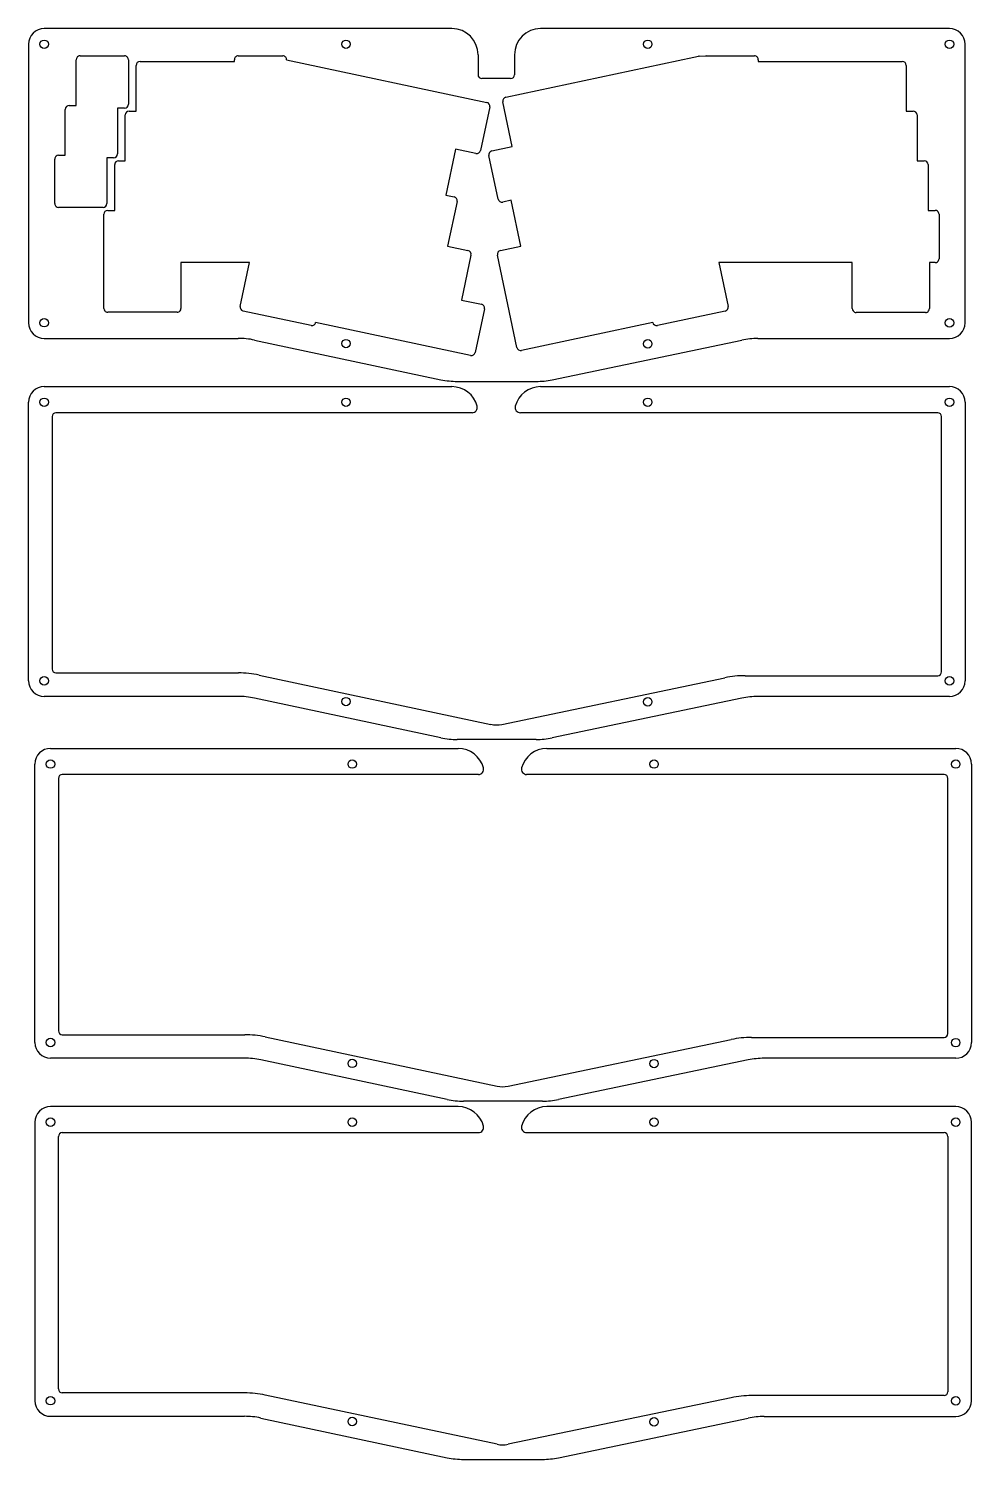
# Model space of a CAD drawing. Header units: millimetres. Extents: x -1511 to 747, y -483 to 541.
# Drawn here: x 385 to 747, y -483 to 66 of the extents above; entities that cross this region are included whole.
import ezdxf

# ---------------------------------------------------------------- set-up
doc = ezdxf.new("R2010")
doc.units = ezdxf.units.MM
doc.layers.get('0').update_dxf_attribs({"lineweight": 25, "true_color": 0xffffff})

msp = doc.modelspace()

# ---------------------------------------------------------------- linework, layer by layer
for p, q in [((547.59, 66.18), (391.17, 66.18)), ((738.47, 66.18), (581.59, 66.18)), ((385.17, 60.18), (385.17, -46.67)), ((404.9, 55.73), (421.96, 55.73)), ((465.61, 55.73), (482.67, 55.73)), ((557.59, 56.18), (557.59, 48.49)), ((568.26, 39.87), (640.34, 55.19)), ((571.59, 56.18), (571.59, 48.49)), ((640.34, 55.19), (642.2, 55.59)), ((642.45, 55.62), (645.04, 55.72)), ((645.1, 55.73), (663.63, 55.73)), ((744.47, -46.72), (744.47, 60.18)), ((403.4, 36.68), (403.4, 54.22)), ((423.46, 54.22), (423.46, 37.17)), ((426.42, 34.54), (426.42, 52.09)), ((427.92, 53.59), (464.11, 53.59)), ((464.11, 53.59), (464.11, 54.22)), ((484.17, 54.22), (484.17, 54.22)), ((484.17, 54.22), (560.97, 37.89)), ((665.13, 54.22), (665.13, 53.59)), ((665.13, 53.59), (720.36, 53.59)), ((721.86, 52.09), (721.86, 34.54)), ((570.09, 46.99), (559.09, 46.99)), ((399.24, 17.63), (399.24, 35.17)), ((400.74, 36.68), (403.4, 36.68)), ((419.3, 35.66), (419.3, 18.12)), ((421.96, 35.66), (419.3, 35.66)), ((422.26, 15.49), (422.26, 33.04)), ((423.76, 34.54), (426.42, 34.54)), ((562.13, 36.11), (558.58, 19.43)), ((570.76, 20.92), (567.11, 38.09)), ((721.86, 34.54), (724.53, 34.54)), ((726.03, 33.04), (726.03, 15.49)), ((396.67, 17.63), (399.24, 17.63)), ((415.23, 16.61), (415.23, -0.93)), ((417.8, 16.61), (415.23, 16.61)), ((548.95, 19.94), (545.2, 2.29)), ((556.8, 18.27), (548.95, 19.94)), ((565.3, 0.78), (561.76, 17.47)), ((562.91, 19.25), (570.76, 20.92)), ((395.17, -0.93), (395.17, 16.12)), ((418.19, -3.56), (418.19, 13.99)), ((419.69, 15.49), (422.26, 15.49)), ((726.03, 15.49), (728.79, 15.49)), ((730.29, 13.99), (730.29, -3.56)), ((545.2, 2.29), (548.39, 1.61)), ((570.28, 0.31), (567.08, -0.37)), ((574.02, -17.33), (570.28, 0.31)), ((413.73, -2.44), (396.67, -2.44)), ((414.02, -41.17), (414.02, -5.06)), ((415.52, -3.56), (418.19, -3.56)), ((549.55, -0.17), (545.9, -17.33)), ((730.29, -3.56), (732.97, -3.56)), ((734.47, -5.06), (734.47, -22.12)), ((545.9, -17.33), (553.74, -19)), ((554.9, -20.78), (551.25, -37.95)), ((572.53, -56.11), (565.02, -20.78)), ((566.17, -19), (574.02, -17.33)), ((443.62, -23.62), (443.62, -41.17)), ((469.93, -23.62), (443.62, -23.62)), ((466.36, -40.41), (469.93, -23.62)), ((649.99, -23.62), (653.55, -40.41)), ((701.2, -23.62), (649.99, -23.62)), ((701.2, -41.22), (701.2, -23.62)), ((730.8, -23.62), (730.8, -41.22)), ((732.97, -23.62), (730.8, -23.62)), ((551.25, -37.95), (558.88, -39.57)), ((442.12, -42.67), (415.52, -42.67)), ((493.52, -47.72), (467.52, -42.19)), ((560.04, -41.35), (556.49, -58.03)), ((652.4, -42.19), (626.4, -47.72)), ((729.3, -42.72), (702.7, -42.72)), ((495.3, -46.56), (495.3, -46.56)), ((554.71, -59.19), (495.3, -46.56)), ((624.62, -46.57), (574.31, -57.26)), ((391.17, -52.67), (465.57, -52.67)), ((471.81, -53.33), (543.38, -68.54)), ((586.05, -68.56), (658.84, -53.36)), ((664.98, -52.72), (738.47, -52.72)), ((391.17, -71.19), (547.59, -71.19)), ((549.61, -69.19), (579.91, -69.19)), ((581.59, -71.19), (738.47, -71.19)), ((385.17, -184.04), (385.17, -77.19)), ((555.33, -81.19), (395.67, -81.19)), ((733.97, -81.19), (573.84, -81.19)), ((744.47, -77.19), (744.47, -184.09)), ((394.17, -82.69), (394.17, -179.54)), ((735.47, -180.59), (735.47, -82.69)), ((395.67, -181.04), (465.68, -181.04)), ((473.58, -181.87), (562.47, -200.76)), ((566.72, -200.77), (652.32, -182.9)), ((660.08, -182.09), (733.97, -182.09)), ((465.57, -190.04), (391.17, -190.04)), ((543.38, -205.91), (471.81, -190.7)), ((658.84, -190.73), (586.05, -205.93)), ((738.47, -190.09), (664.98, -190.09)), ((579.91, -206.56), (549.61, -206.56)), ((393.59, -210), (550, -210)), ((584, -210), (740.88, -210)), ((387.59, -322.85), (387.59, -216)), ((746.88, -216), (746.88, -322.9)), ((396.59, -221.5), (396.59, -318.35)), ((557.75, -220), (398.09, -220)), ((736.38, -220), (576.25, -220)), ((737.88, -319.4), (737.88, -221.5)), ((398.09, -319.85), (468.09, -319.85)), ((475.99, -320.68), (564.88, -339.57)), ((569.13, -339.58), (654.73, -321.71)), ((662.5, -320.9), (736.38, -320.9)), ((467.99, -328.85), (393.59, -328.85)), ((740.88, -328.9), (667.39, -328.9)), ((545.79, -344.72), (474.22, -329.51)), ((661.26, -329.54), (588.46, -344.74)), ((582.33, -345.37), (552.02, -345.37)), ((550, -347.42), (393.59, -347.42)), ((740.88, -347.42), (584, -347.42)), ((387.59, -353.42), (387.59, -460.27)), ((746.88, -460.32), (746.88, -353.42)), ((396.59, -455.77), (396.59, -358.92)), ((398.09, -357.42), (557.75, -357.42)), ((576.25, -357.42), (736.38, -357.42)), ((737.88, -358.92), (737.88, -456.82)), ((468.09, -457.27), (398.09, -457.27)), ((564.88, -476.99), (475.99, -458.1)), ((654.73, -459.13), (569.13, -477)), ((736.38, -458.32), (662.5, -458.32)), ((393.59, -466.27), (467.99, -466.27)), ((667.39, -466.32), (740.88, -466.32)), ((474.22, -466.93), (545.79, -482.14)), ((588.46, -482.16), (661.26, -466.96)), ((552.02, -482.79), (582.33, -482.79))]:
    msp.add_line(p, q)
for centre, radius in [((391.17, 60.18), 1.63), ((506.94, 60.18), 1.62), ((622.71, 60.18), 1.62), ((738.47, 60.18), 1.62), ((391.17, -46.67), 1.63), ((738.47, -46.72), 1.63), ((506.94, -54.66), 1.62), ((622.71, -54.77), 1.62), ((391.17, -77.19), 1.63), ((506.94, -77.19), 1.62), ((622.71, -77.19), 1.62), ((738.47, -77.19), 1.62), ((391.17, -184.04), 1.63), ((738.47, -184.09), 1.63), ((506.94, -192.03), 1.62), ((622.71, -192.14), 1.62), ((393.59, -216), 1.63), ((509.35, -216), 1.62), ((625.12, -216), 1.62), ((740.88, -216), 1.62), ((393.59, -322.85), 1.63), ((740.88, -322.9), 1.63), ((509.35, -330.84), 1.62), ((625.12, -330.95), 1.62), ((393.59, -353.42), 1.63), ((509.35, -353.42), 1.62), ((625.12, -353.42), 1.62), ((740.88, -353.42), 1.62), ((393.59, -460.27), 1.63), ((740.88, -460.32), 1.63), ((509.35, -468.26), 1.62), ((625.12, -468.37), 1.62)]:
    msp.add_circle(centre, radius)
for centre, radius, start, end in [((391.17, 60.18), 6, 90, 180), ((547.59, 56.18), 10, 0, 90), ((581.59, 56.18), 10, 90, 180), ((738.47, 60.18), 6, 0, 90), ((559.09, 48.49), 1.5, 180, 270), ((570.09, 48.49), 1.5, 270, 0), ((391.17, -46.67), 6, 180, 270), ((738.47, -46.72), 6, 270, 360), ((465.57, -82.67), 30, 78.0043, 90), ((664.98, -82.72), 30, 90, 101.7943), ((391.17, -77.19), 6, 90, 180), ((549.61, -39.19), 30, 258.0043, 270), ((547.59, -81.19), 10, 14.4775, 90), ((581.59, -81.19), 10, 90, 165.5225), ((579.91, -39.19), 30, 270, 281.7943), ((738.47, -77.19), 6, 0, 90), ((395.67, -82.69), 1.5, 90, 180), ((555.33, -79.19), 2, 270, 14.4775), ((573.84, -79.19), 2, 165.5225, 270), ((733.97, -82.69), 1.5, 0, 90), ((395.67, -179.54), 1.5, 180, 270), ((465.68, -219.04), 38, 78.0043, 90), ((733.97, -180.59), 1.5, 270, 0), ((391.17, -184.04), 6, 180, 270), ((660.08, -220.09), 38, 90, 101.7943), ((738.47, -184.09), 6, 270, 0), ((465.57, -220.04), 30, 78.0043, 90), ((664.98, -220.09), 30, 90, 101.7943), ((564.61, -190.69), 10.29, 258.0043, 281.7943), ((549.61, -176.56), 30, 258.0043, 270), ((579.91, -176.56), 30, 270, 281.7943), ((393.59, -216), 6, 90, 180), ((550, -220), 10, 14.4775, 90), ((584, -220), 10, 90, 165.5225), ((740.88, -216), 6, 360, 90), ((557.75, -218), 2, 270, 14.4775), ((576.25, -218), 2, 165.5225, 270), ((398.09, -221.5), 1.5, 90, 180), ((736.38, -221.5), 1.5, 0, 90), ((398.09, -318.35), 1.5, 180, 270), ((393.59, -322.85), 6, 180, 270), ((468.09, -357.85), 38, 78.0043, 90), ((662.5, -358.9), 38, 90, 101.7943), ((736.38, -319.4), 1.5, 270, 360), ((740.88, -322.9), 6, 270, 0), ((467.99, -358.85), 30, 78.0043, 90), ((667.39, -358.9), 30, 90, 101.7943), ((567.02, -329.5), 10.29, 258.0043, 281.7943), ((552.02, -315.37), 30, 258.0043, 270), ((582.33, -315.37), 30, 270, 281.7943), ((393.59, -353.42), 6, 90, 180), ((550, -357.42), 10, 14.4775, 90), ((584, -357.42), 10, 90, 165.5225), ((740.88, -353.42), 6, 0, 90), ((557.75, -355.42), 2, 270, 14.4775), ((576.25, -355.42), 2, 165.5225, 270), ((398.09, -358.92), 1.5, 90, 180), ((736.38, -358.92), 1.5, 0, 90), ((393.59, -460.27), 6, 180, 270), ((398.09, -455.77), 1.5, 180, 270), ((468.09, -495.27), 38, 78.0043, 90), ((662.5, -496.32), 38, 90, 101.7943), ((736.38, -456.82), 1.5, -90, 0), ((740.88, -460.32), 6, -90, 0), ((467.99, -496.27), 30, 78.0043, 90), ((667.39, -496.32), 30, 90, 101.7943), ((552.02, -452.79), 30, 258.0043, 270), ((582.33, -452.79), 30, 270, 281.7943)]:
    msp.add_arc(centre, radius, start, end)
for centre, major_axis, ratio, start_param, end_param in [((405.14, 54.07), (1.53, -0.93), 0.901028, 2.990407, 3.642238), ((642.53, 55.18), (0.833, -0.007), 0.525441, 1.667339, 1.979042), ((441.88, -41.02), (1.53, -0.92), 0.901694, 6.12666, 6.778357)]:
    msp.add_ellipse(centre, major_axis=major_axis, ratio=ratio, start_param=start_param, end_param=end_param)
for points in [[(404.9, 55.73), (404.44, 55.73), (404.03, 55.52), (403.76, 55.19)], [(423.1, 55.19), (422.83, 55.52), (422.42, 55.73), (421.96, 55.73)], [(423.46, 54.22), (423.46, 54.59), (423.33, 54.93), (423.1, 55.19)], [(464.47, 55.19), (464.25, 54.93), (464.11, 54.59), (464.11, 54.22)], [(465.61, 55.73), (465.15, 55.73), (464.74, 55.52), (464.47, 55.19)], [(483.82, 55.19), (483.54, 55.52), (483.13, 55.73), (482.67, 55.73)], [(484.17, 54.22), (484.17, 54.59), (484.04, 54.93), (483.82, 55.19)], [(645.1, 55.73), (645.08, 55.73), (645.06, 55.73), (645.04, 55.72)], [(664.77, 55.19), (664.5, 55.52), (664.09, 55.73), (663.63, 55.73)], [(665.13, 54.22), (665.13, 54.59), (665, 54.93), (664.77, 55.19)], [(427.92, 53.59), (427.09, 53.59), (426.42, 52.91), (426.42, 52.09)], [(721.86, 52.09), (721.86, 52.91), (721.19, 53.59), (720.36, 53.59)], [(568.26, 39.87), (567.45, 39.7), (566.93, 38.9), (567.11, 38.09)], [(400.74, 36.68), (399.92, 36.68), (399.24, 36), (399.24, 35.17)], [(421.96, 35.66), (422.79, 35.66), (423.46, 36.34), (423.46, 37.17)], [(423.76, 34.54), (422.93, 34.54), (422.26, 33.86), (422.26, 33.04)], [(562.13, 36.11), (562.3, 36.92), (561.78, 37.72), (560.97, 37.89)], [(726.03, 33.04), (726.03, 33.86), (725.36, 34.54), (724.53, 34.54)], [(395.7, 17.27), (395.38, 17), (395.17, 16.58), (395.17, 16.12)], [(396.67, 17.63), (396.31, 17.63), (395.96, 17.49), (395.7, 17.27)], [(417.8, 16.61), (418.63, 16.61), (419.3, 17.29), (419.3, 18.12)], [(556.8, 18.27), (557.61, 18.1), (558.41, 18.61), (558.58, 19.43)], [(562.91, 19.25), (562.1, 19.08), (561.59, 18.28), (561.76, 17.47)], [(419.69, 15.49), (418.86, 15.49), (418.19, 14.81), (418.19, 13.99)], [(730.29, 13.99), (730.29, 14.81), (729.62, 15.49), (728.79, 15.49)], [(549.55, -0.17), (549.72, 0.64), (549.2, 1.44), (548.39, 1.61)], [(565.3, 0.78), (565.48, -0.02), (566.27, -0.54), (567.08, -0.37)], [(395.17, -0.93), (395.17, -1.39), (395.38, -1.8), (395.7, -2.08)], [(395.7, -2.08), (395.96, -2.3), (396.31, -2.44), (396.67, -2.44)], [(413.73, -2.44), (414.56, -2.44), (415.23, -1.76), (415.23, -0.93)], [(415.52, -3.56), (414.69, -3.56), (414.02, -4.24), (414.02, -5.06)], [(733.94, -3.92), (733.68, -3.7), (733.34, -3.56), (732.97, -3.56)], [(734.47, -5.06), (734.47, -4.61), (734.27, -4.2), (733.94, -3.92)], [(554.9, -20.78), (555.07, -19.97), (554.55, -19.17), (553.74, -19)], [(566.17, -19), (565.36, -19.17), (564.85, -19.97), (565.02, -20.78)], [(732.97, -23.62), (733.34, -23.62), (733.68, -23.49), (733.94, -23.27)], [(733.94, -23.27), (734.27, -22.99), (734.47, -22.58), (734.47, -22.12)], [(414.02, -41.17), (414.02, -41.54), (414.15, -41.88), (414.38, -42.14)], [(414.38, -42.14), (414.65, -42.47), (415.06, -42.67), (415.52, -42.67)], [(442.12, -42.67), (442.58, -42.67), (442.99, -42.47), (443.26, -42.14)], [(466.36, -40.41), (466.21, -41.16), (466.64, -41.9), (467.35, -42.14)], [(467.35, -42.14), (467.4, -42.17), (467.46, -42.18), (467.52, -42.19)], [(560.04, -41.35), (560.21, -40.54), (559.69, -39.74), (558.88, -39.57)], [(652.4, -42.19), (653.21, -42.02), (653.72, -41.22), (653.55, -40.41)], [(701.2, -41.22), (701.2, -41.57), (701.31, -41.89), (701.51, -42.14)], [(701.51, -42.14), (701.79, -42.5), (702.21, -42.72), (702.7, -42.72)], [(729.3, -42.72), (729.78, -42.72), (730.21, -42.5), (730.48, -42.14)], [(730.48, -42.14), (730.68, -41.89), (730.8, -41.57), (730.8, -41.22)], [(493.52, -47.72), (493.97, -47.81), (494.41, -47.7), (494.75, -47.44)], [(494.75, -47.44), (495.02, -47.23), (495.22, -46.92), (495.3, -46.56)], [(624.62, -46.57), (624.79, -47.38), (625.59, -47.89), (626.4, -47.72)], [(554.71, -59.19), (555.52, -59.36), (556.32, -58.84), (556.49, -58.03)], [(572.53, -56.11), (572.7, -56.92), (573.5, -57.43), (574.31, -57.26)]]:
    msp.add_open_spline(points, degree=3)
msp.add_open_spline([(564.88, -476.99), (565.58, -477.14), (566.29, -477.22), (567.72, -477.22), (568.43, -477.15), (569.13, -477)], degree=3, knots=[0, 0, 0, 0, 0.2138734, 0.2138734, 0.4277467, 0.4277467, 0.4277467, 0.4277467])

doc.saveas('drawing.dxf')
